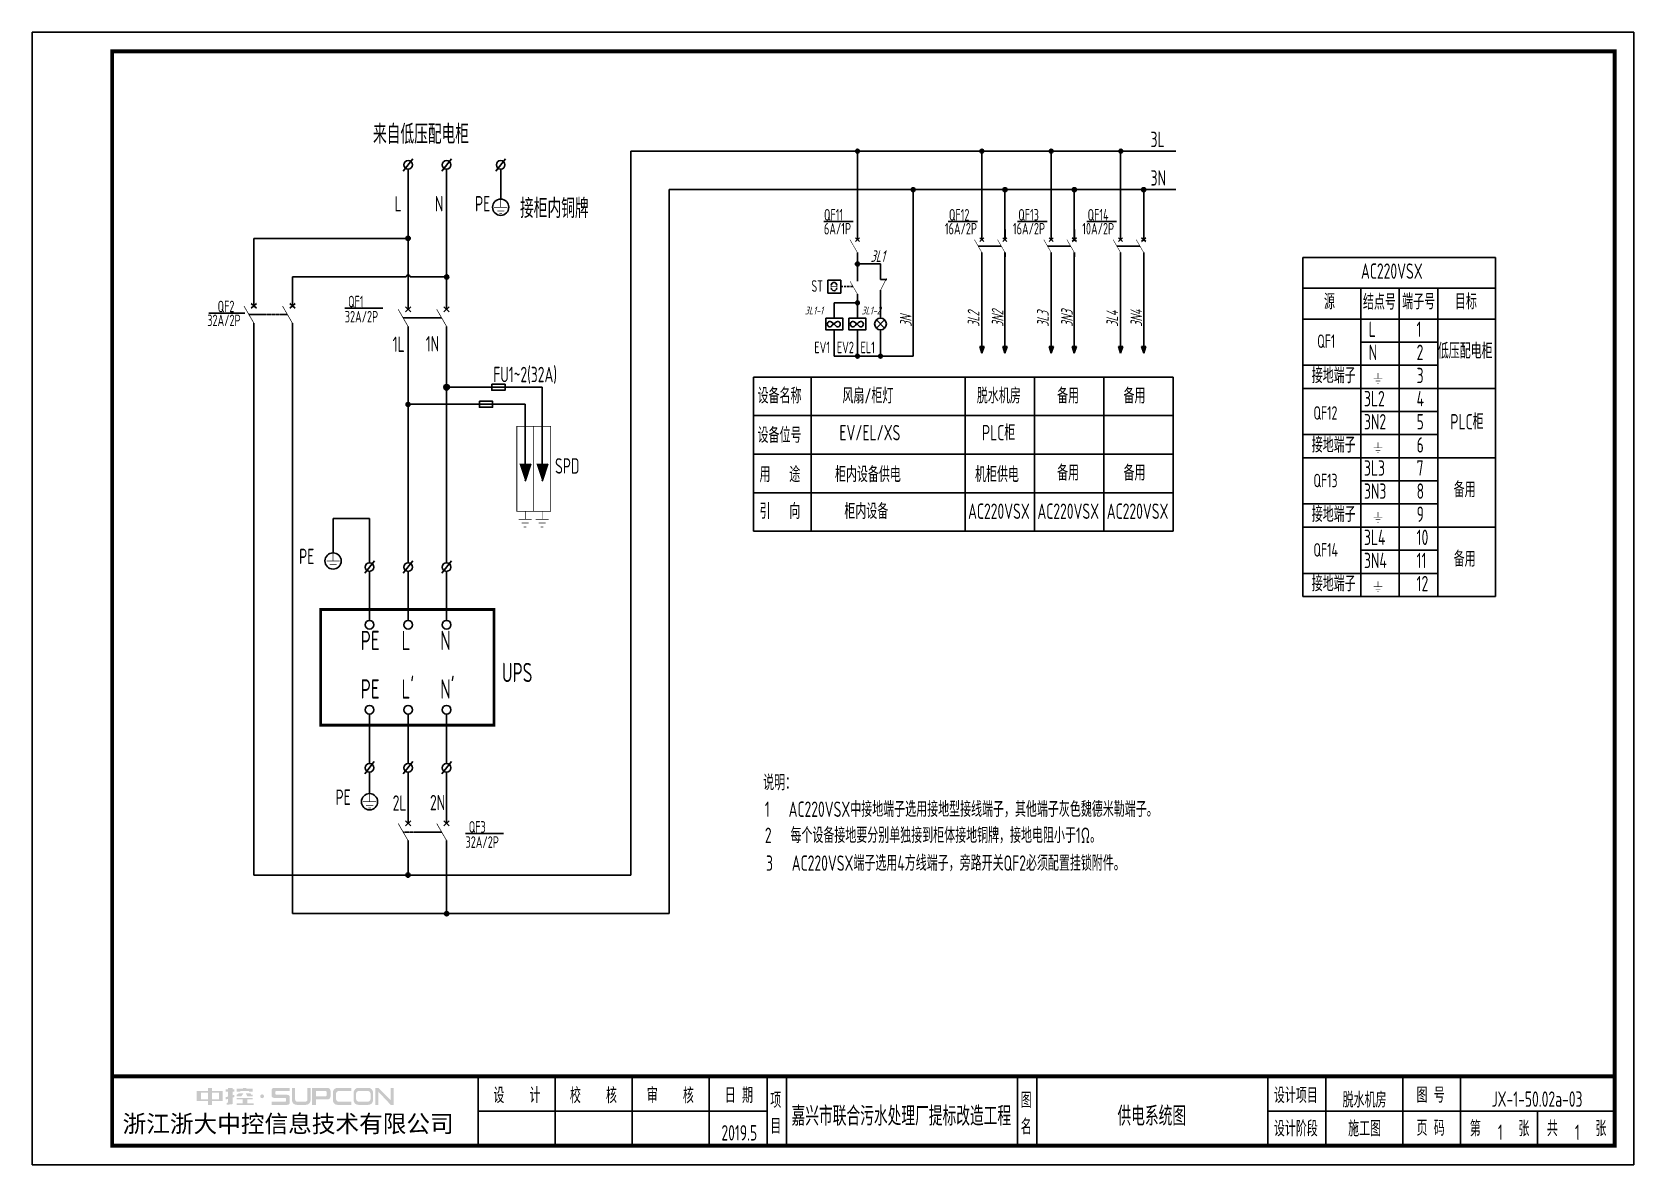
# Model space of a CAD drawing. Header units: millimetres. Extents: x 30557 to 235556, y -116603 to -73383.
# Drawn here: x 90136 to 94294, y -93635 to -90695 of the extents above; entities that cross this region are included whole.
import ezdxf
from ezdxf.enums import TextEntityAlignment as Align

# ---------------------------------------------------------------- set-up
doc = ezdxf.new("R2010")
doc.units = ezdxf.units.MM
doc.linetypes.add('DASHED2', pattern=[0.375, 0.25, -0.125])
doc.linetypes.add('ZWCAD_ISO02W100', pattern=[15, 12, -3])
for name, color, linetype in [('1', 3, 'Continuous'), ('ABDE_DENG', 4, 'Continuous'), ('AXIS', 4, 'Continuous'), ('HZ', 7, 'Continuous'), ('文本层', 2, 'Continuous')]:
    doc.layers.add(name, color=color, linetype=linetype)
doc.layers.add('_Drawing', color=7, linetype='Continuous', lineweight=25)
doc.styles.add('supcon', font='sceie.shx', dxfattribs={"width": 0.75, "height": 40, "bigfont": 'sceic.shx'})
doc.styles.add('SYS', font='romans.shx', dxfattribs={"width": 0.7})
doc.styles.add('Title', font='', dxfattribs={"height": 45})
doc.styles.add('宋体', font='')
doc.styles.get('Title').set_extended_font_data('SimHei')
doc.styles.get('宋体').set_extended_font_data('SimSun')

msp = doc.modelspace()

# ---------------------------------------------------------------- texts
at = {"style": 'supcon', "width": 0.75}
for s, p in [('L', (93605.1, -91486.7)), ('N', (93605.1, -91546.7)), ('3L2', (93592.8, -91666.7)), ('3N2', (93592.8, -91726.7)), ('3L3', (93592.8, -91846.7)), ('3N3', (93592.8, -91906.7)), ('3L4', (93592.8, -92026.7)), ('3N4', (93592.8, -92086.7))]:
    msp.add_text(s, height=40, dxfattribs=at).set_placement(p)
at = {"color": 3, "style": 'supcon', "width": 0.75}
for s, p in [('脱水机房', (93594.2, -93464.4)), ('2019.5', (91971.3, -93552))]:
    msp.add_text(s, height=40, dxfattribs=at).set_placement(p, align=Align.MIDDLE)
at = {"layer": '1', "color": 0, "style": 'supcon', "width": 0.75}
for s, height, p in [('来自低压配电柜', 50, (91020.5, -90985.5)), ('3L', 40, (93038.8, -90994)), ('3N', 40, (93038.8, -91094)), ('L', 40, (91076.3, -91161)), ('N', 40, (91181.1, -91161)), ('接柜内铜牌', 50, (91402.1, -91177.9)), ('QF11', 30, (92191.1, -91184.7)), ('QF12', 30, (92515.4, -91184.7)), ('QF13', 30, (92695.4, -91184.7)), ('QF14', 30, (92875.4, -91184.7)), ('6A/1P', 30, (92191.1, -91220.7)), ('16A/2P', 30, (92504.9, -91220.7)), ('16A/2P', 30, (92681.5, -91220.7)), ('10A/2P', 30, (92861.5, -91220.7)), ('ST', 30, (92158.4, -91369.5)), ('QF2', 30, (90617.2, -91422.5)), ('QF1', 30, (90955.9, -91409.8)), ('32A/2P', 30, (90590.4, -91458.5)), ('32A/2P', 30, (90947.4, -91449.1)), ('1L', 40, (91071.6, -91525.6)), ('1N', 40, (91157.5, -91524.4)), ('EV1', 30, (92166.1, -91528.9)), ('EV2', 30, (92224.6, -91528.9)), ('EL1', 30, (92286.1, -91528.9)), ('FU1~2(32A)', 40, (91332.6, -91604.1)), ('设备名称', 40, (92018.8, -91659.3)), ('设备位号', 40, (92018.8, -91761.5)), ('SPD', 40, (91493, -91841.4)), ('用   途', 40, (92023.7, -91863.5)), ('引   向', 40, (92023.7, -91958.9)), ('PE', 40, (90828.7, -92076.3)), ('UPS', 50, (91355.2, -92382.4)), ('PE', 40, (90923.3, -92701.1)), ('2L', 40, (91071.6, -92716.1)), ('2N', 40, (91168.5, -92714.9)), ('QF3', 30, (91269.1, -92773.1)), ('32A/2P', 30, (91260.7, -92812.5))]:
    msp.add_text(s, height=height, dxfattribs=at).set_placement(p)
msp.add_text('PE', height=40, rotation=0.2156, dxfattribs=at).set_placement((91285.5, -91161))
at = {"layer": '1', "color": 0, "style": 'supcon', "oblique": 15, "width": 0.75}
for s, height, rotation, p in [('3L1', 30, 0.2156, (92312, -91292)), ('3L1-1', 20, 0.2156, (92141.4, -91428)), ('3L1-2', 20, 0.2156, (92288.4, -91428)), ('3N', 30, 90.2156, (92418.6, -91460.3)), ('3L2', 30, 90.2156, (92594.3, -91460.4)), ('3N2', 30, 90.2156, (92656.8, -91460.3)), ('3L3', 30, 90.2156, (92774.3, -91460.4)), ('3N3', 30, 90.2156, (92836.8, -91460.3)), ('3L4', 30, 90.2156, (92954.3, -91460.4)), ('3N4', 30, 90.2156, (93016.8, -91460.3))]:
    msp.add_text(s, height=height, rotation=rotation, dxfattribs=at).set_placement(p)
at = {"layer": '1', "color": 7, "style": 'supcon', "width": 0.75}
for s, height, p in [('风扇/柜灯', 40, (92238.9, -91659.3)), ('脱水机房', 40, (92587.9, -91659.3)), ('备用', 40, (92796.2, -91659.3)), ('备用', 40, (92968.5, -91659.3)), ('EV/EL/XS', 40, (92231.2, -91755)), ('PLC柜', 40, (92601.3, -91755)), ('柜内设备供电', 40, (92219.7, -91863.5)), ('机柜供电', 40, (92583.1, -91863.5)), ('备用', 40, (92796.2, -91859.3)), ('备用', 40, (92968.5, -91859.3)), ('柜内设备', 40, (92244, -91958.9)), ('AC220VSX', 40, (92565.1, -91958.9)), ('AC220VSX', 40, (92745.1, -91958.9)), ('AC220VSX', 40, (92925.1, -91958.9)), ('PE', 50, (90988.5, -92299.3)), ('L', 50, (91094.6, -92299.3)), ('N', 50, (91195, -92299.3)), ('PE', 50, (90988.5, -92425.3)), ("L'", 50, (91094.6, -92425.3)), ("N'", 50, (91195, -92425.3)), ('说明：', 40, (92033.2, -92663.1)), ('1   AC220VSX中接地端子选用接地型接线端子，其他端子灰色魏德米勒端子。', 40, (92037.7, -92732.2)), ('2   每个设备接地要分别单独接到柜体接地铜牌，接地电阻小于1Ω。', 40, (92037.7, -92799.9)), ('3   AC220VSX端子选用4方线端子，旁路开关QF2必须配置挂锁附件。', 40, (92040.7, -92872.1))]:
    msp.add_text(s, height=height, dxfattribs=at).set_placement(p)
at = {"layer": '_Drawing', "color": 3, "style": 'supcon', "width": 0.75}
for s, height, p in [('JX-1-50.02a-03', 40, (94042, -93464.4)), ('嘉兴市联合污水处理厂提标改造工程', 50, (92391.9, -93505.9)), ('供电系统图', 50, (93041.9, -93505.9)), ('1', 40, (93946.8, -93550.6)), ('1', 40, (94146.8, -93550.6))]:
    msp.add_text(s, height=height, dxfattribs=at).set_placement(p, align=Align.MIDDLE)
at = {"layer": '文本层', "color": 0, "style": 'supcon', "width": 0.75}
for s, p in [('AC220VSX', (93585, -91335.8)), ('源', (93488.9, -91414.9)), ('结点号', (93590, -91415.8)), ('端子号 ', (93692, -91414.9)), ('目标', (93828.9, -91414.9)), ('1', (93729.4, -91486.7)), ('2', (93729.4, -91546.7)), ('3', (93729.4, -91606.7)), ('4', (93729.4, -91666.7)), ('5', (93729.4, -91726.7)), ('6', (93729.4, -91786.7)), ('7', (93729.4, -91846.7)), ('8', (93729.4, -91906.7)), ('9', (93729.4, -91966.7)), ('10', (93729.4, -92026.7)), ('11', (93729.4, -92086.7)), ('12', (93729.4, -92146.7))]:
    msp.add_text(s, height=40, dxfattribs=at).set_placement(p)
at = {"layer": '文本层', "color": 7, "style": 'supcon', "width": 0.75}
for s, height, p in [('QF1', 35, (93471.4, -91515.2)), ('低压配电柜', 40, (93784.2, -91542.9)), ('接地端子', 40, (93457.1, -91606.7)), ('QF12', 35, (93461.6, -91701.4)), ('PLC柜', 40, (93817, -91726.7)), ('接地端子', 40, (93457.1, -91786.7)), ('QF13', 35, (93461.6, -91876.7)), ('备用', 40, (93825.5, -91902.7)), ('接地端子', 40, (93457.1, -91966.7)), ('QF14', 35, (93461.6, -92056.7)), ('备用', 40, (93825.5, -92082.7)), ('接地端子', 40, (93457.1, -92146.7))]:
    msp.add_text(s, height=height, dxfattribs=at).set_placement(p)

# ---------------------------------------------------------------- blocks, each defined once
blk = doc.blocks.new('S_301')
at = {"color": 0, "const_width": 0.3}
blk.add_lwpolyline([(0, -7.5), (-4.3, -0.06)], dxfattribs=at)
at = {"color": 0}
for points in [[(0, 0), (0, 5.72)], [(0, -7.5), (0, -10)]]:
    blk.add_lwpolyline(points, dxfattribs=at)
at = {"layer": 'HZ', "color": 7, "linetype": 'Continuous', "style": 'SYS', "width": 0.7, "flags": 1}
for tag in ['XYVALUE', 'VALUE']:
    blk.add_attdef(tag, text='', height=0.02, dxfattribs=at).set_placement((-0.55, 8.72), align=Align.MIDDLE)
blk = doc.blocks.new('1P断路器')
at = {"layer": '1', "color": 4}
for p, q in [((10913.1, 36538.9), (10903.8, 36530.3)), ((10913.1, 36530.3), (10903.8, 36538.9))]:
    blk.add_line(p, q, dxfattribs=at)
at = {"layer": 'ABDE_DENG', "linetype": 'Continuous', "xscale": 4, "yscale": 4, "zscale": 4}
blk.add_blockref('S_301', (10908.5, 36534.6), dxfattribs=at)
blk = doc.blocks.new('中控·SUPCON')
at = {"linetype": 'Continuous'}
h = blk.add_hatch(color=2, dxfattribs=at)
h.dxf.hatch_style = 1
h.paths.add_polyline_path([(34, 33), (20, 33), (20, 37), (15, 37), (15, 36), (15, 33), (0, 33), (0, 20), (13, 20), (15, 20), (15, 15), (20, 15), (20, 20), (22, 20), (34, 20)])
h.paths.add_polyline_path([(20, 30), (20, 31), (29, 31), (29, 22), (20, 22)], flags=16)
h.paths.add_polyline_path([(15, 30), (15, 22), (6, 22), (6, 31), (15, 31)], flags=16)
h.paths.add_polyline_path([(47, 32), (49, 32), (49, 35), (47, 35), (47, 37), (41, 37), (41, 35), (38, 35), (38, 32), (41, 32), (41, 25.8), (38, 25), (38, 22), (41, 22.8), (41, 18.3), (39, 17), (39, 15), (47, 16), (47, 24.5), (49, 25), (49, 28), (47, 27.5)])
h.paths.add_polyline_path([(61, 30), (55, 30), (52, 28), (52, 26), (58, 26)])
h.paths.add_polyline_path([(73, 28), (71, 28), (70, 30), (64, 30), (66, 26), (73, 26)])
h.paths.add_polyline_path([(73, 36), (64.6, 36), (64.6, 37), (60.4, 37), (60.4, 36), (52, 36), (52, 32), (56.8, 32), (56.8, 33.1), (68.2, 33.1), (68.2, 32), (73, 32)])
h.paths.add_polyline_path([(66, 22), (73, 22), (73, 24), (52, 24), (52, 22), (60, 22), (60, 17), (52, 17), (52, 15), (74, 15), (74, 17), (66, 17)])
h.paths.add_polyline_path([(82.7, 26.1, 1), (87.6, 26.1, 1)])
h.paths.add_polyline_path([(118, 28), (103.5, 28, -0.414214), (102.5, 29), (102.5, 32, -0.414214), (103.5, 33), (121, 33), (121, 37), (100.5, 37, 0.414214), (97.5, 34), (97.5, 27, 0.414214), (100.5, 24), (115, 24, -0.414214), (116, 23), (116, 20, -0.414214), (115, 19), (97.5, 19), (97.5, 15), (118, 15, 0.414214), (121, 18), (121, 25, 0.414214)])
h.paths.add_polyline_path([(128, 37), (124, 37), (124, 36), (124, 21, 0.414214), (130, 15), (142, 15, 0.414214), (148, 21), (148, 37), (144, 37), (144, 22, -0.414214), (141, 19), (131, 19, -0.414214), (128, 22)])
h.paths.add_polyline_path([(174, 26), (174, 33, 0.414214), (170, 37), (150, 37), (150, 36), (150, 15), (155, 15), (155, 22), (170, 22, 0.414214)])
h.paths.add_polyline_path([(167, 26), (155, 26), (155, 33), (167, 33, -0.414214), (169, 31), (169, 28, -0.414214)], flags=16)
h.paths.add_polyline_path([(201, 19), (185, 19, -0.414214), (181, 23), (181, 29, -0.414214), (185, 33), (201, 33), (201, 37), (183, 37, 0.414214), (177, 31), (177, 21, 0.414214), (183, 15), (201, 15)])
h.paths.add_polyline_path([(229, 21), (229, 31, 0.414214), (223, 37), (210, 37, 0.414214), (204, 31), (204, 21, 0.414214), (210, 15), (223, 15, 0.414214)])
h.paths.add_polyline_path([(207, 23), (207, 29, -0.414214), (211, 33), (222, 33, -0.414214), (226, 29), (226, 23, -0.414214), (222, 19), (211, 19, -0.414214)], flags=16)
h.paths.add_polyline_path([(236, 32.1), (252, 15), (256, 15), (256, 37), (252, 37), (252, 21), (236, 37), (232, 37), (232, 36), (232, 15), (236, 15)])
h = blk.add_hatch(color=2, dxfattribs=at)
h.dxf.hatch_style = 1
h.paths.add_polyline_path([(34, 33), (20, 33), (20, 37), (15, 37), (15, 36), (15, 33), (0, 33), (0, 20), (13, 20), (15, 20), (15, 15), (20, 15), (20, 20), (22, 20), (34, 20)])
h.paths.add_polyline_path([(20, 30), (20, 31), (29, 31), (29, 22), (20, 22)], flags=16)
h.paths.add_polyline_path([(15, 30), (15, 22), (6, 22), (6, 31), (15, 31)], flags=16)
h.paths.add_polyline_path([(47, 32), (49, 32), (49, 35), (47, 35), (47, 37), (41, 37), (41, 35), (38, 35), (38, 32), (41, 32), (41, 25.8), (38, 25), (38, 22), (41, 22.8), (41, 18.3), (39, 17), (39, 15), (47, 16), (47, 24.5), (49, 25), (49, 28), (47, 27.5)])
h.paths.add_polyline_path([(61, 30), (55, 30), (52, 28), (52, 26), (58, 26)])
h.paths.add_polyline_path([(73, 28), (71, 28), (70, 30), (64, 30), (66, 26), (73, 26)])
h.paths.add_polyline_path([(73, 36), (64.6, 36), (64.6, 37), (60.4, 37), (60.4, 36), (52, 36), (52, 32), (56.8, 32), (56.8, 33.1), (68.2, 33.1), (68.2, 32), (73, 32)])
h.paths.add_polyline_path([(66, 22), (73, 22), (73, 24), (52, 24), (52, 22), (60, 22), (60, 17), (52, 17), (52, 15), (74, 15), (74, 17), (66, 17)])
h.paths.add_polyline_path([(82.7, 26.1, 1), (87.6, 26.1, 1)])
h.paths.add_polyline_path([(118, 28), (103.5, 28, -0.414214), (102.5, 29), (102.5, 32, -0.414214), (103.5, 33), (121, 33), (121, 37), (100.5, 37, 0.414214), (97.5, 34), (97.5, 27, 0.414214), (100.5, 24), (115, 24, -0.414214), (116, 23), (116, 20, -0.414214), (115, 19), (97.5, 19), (97.5, 15), (118, 15, 0.414214), (121, 18), (121, 25, 0.414214)])
h.paths.add_polyline_path([(128, 37), (124, 37), (124, 36), (124, 21, 0.414214), (130, 15), (142, 15, 0.414214), (148, 21), (148, 37), (144, 37), (144, 22, -0.414214), (141, 19), (131, 19, -0.414214), (128, 22)])
h.paths.add_polyline_path([(174, 26), (174, 33, 0.414214), (170, 37), (150, 37), (150, 36), (150, 15), (155, 15), (155, 22), (170, 22, 0.414214)])
h.paths.add_polyline_path([(167, 26), (155, 26), (155, 33), (167, 33, -0.414214), (169, 31), (169, 28, -0.414214)], flags=16)
h.paths.add_polyline_path([(201, 19), (185, 19, -0.414214), (181, 23), (181, 29, -0.414214), (185, 33), (201, 33), (201, 37), (183, 37, 0.414214), (177, 31), (177, 21, 0.414214), (183, 15), (201, 15)])
h.paths.add_polyline_path([(229, 21), (229, 31, 0.414214), (223, 37), (210, 37, 0.414214), (204, 31), (204, 21, 0.414214), (210, 15), (223, 15, 0.414214)])
h.paths.add_polyline_path([(207, 23), (207, 29, -0.414214), (211, 33), (222, 33, -0.414214), (226, 29), (226, 23, -0.414214), (222, 19), (211, 19, -0.414214)], flags=16)
h.paths.add_polyline_path([(236, 32.1), (252, 15), (256, 15), (256, 37), (252, 37), (252, 21), (236, 37), (232, 37), (232, 36), (232, 15), (236, 15)])
h = blk.add_hatch(color=2, dxfattribs=at)
h.dxf.hatch_style = 1
h.paths.add_polyline_path([(34, 33), (20, 33), (20, 37), (15, 37), (15, 36), (15, 33), (0, 33), (0, 20), (13, 20), (15, 20), (15, 15), (20, 15), (20, 20), (22, 20), (34, 20)])
h.paths.add_polyline_path([(20, 30), (20, 31), (29, 31), (29, 22), (20, 22)], flags=16)
h.paths.add_polyline_path([(15, 30), (15, 22), (6, 22), (6, 31), (15, 31)], flags=16)
h.paths.add_polyline_path([(47, 32), (49, 32), (49, 35), (47, 35), (47, 37), (41, 37), (41, 35), (38, 35), (38, 32), (41, 32), (41, 25.8), (38, 25), (38, 22), (41, 22.8), (41, 18.3), (39, 17), (39, 15), (47, 16), (47, 24.5), (49, 25), (49, 28), (47, 27.5)])
h.paths.add_polyline_path([(61, 30), (55, 30), (52, 28), (52, 26), (58, 26)])
h.paths.add_polyline_path([(73, 28), (71, 28), (70, 30), (64, 30), (66, 26), (73, 26)])
h.paths.add_polyline_path([(73, 36), (64.6, 36), (64.6, 37), (60.4, 37), (60.4, 36), (52, 36), (52, 32), (56.8, 32), (56.8, 33.1), (68.2, 33.1), (68.2, 32), (73, 32)])
h.paths.add_polyline_path([(66, 22), (73, 22), (73, 24), (52, 24), (52, 22), (60, 22), (60, 17), (52, 17), (52, 15), (74, 15), (74, 17), (66, 17)])
h.paths.add_polyline_path([(82.7, 26.1, 1), (87.6, 26.1, 1)])
h.paths.add_polyline_path([(118, 28), (103.5, 28, -0.414214), (102.5, 29), (102.5, 32, -0.414214), (103.5, 33), (121, 33), (121, 37), (100.5, 37, 0.414214), (97.5, 34), (97.5, 27, 0.414214), (100.5, 24), (115, 24, -0.414214), (116, 23), (116, 20, -0.414214), (115, 19), (97.5, 19), (97.5, 15), (118, 15, 0.414214), (121, 18), (121, 25, 0.414214)])
h.paths.add_polyline_path([(128, 37), (124, 37), (124, 36), (124, 21, 0.414214), (130, 15), (142, 15, 0.414214), (148, 21), (148, 37), (144, 37), (144, 22, -0.414214), (141, 19), (131, 19, -0.414214), (128, 22)])
h.paths.add_polyline_path([(174, 26), (174, 33, 0.414214), (170, 37), (150, 37), (150, 36), (150, 15), (155, 15), (155, 22), (170, 22, 0.414214)])
h.paths.add_polyline_path([(167, 26), (155, 26), (155, 33), (167, 33, -0.414214), (169, 31), (169, 28, -0.414214)], flags=16)
h.paths.add_polyline_path([(201, 19), (185, 19, -0.414214), (181, 23), (181, 29, -0.414214), (185, 33), (201, 33), (201, 37), (183, 37, 0.414214), (177, 31), (177, 21, 0.414214), (183, 15), (201, 15)])
h.paths.add_polyline_path([(229, 21), (229, 31, 0.414214), (223, 37), (210, 37, 0.414214), (204, 31), (204, 21, 0.414214), (210, 15), (223, 15, 0.414214)])
h.paths.add_polyline_path([(207, 23), (207, 29, -0.414214), (211, 33), (222, 33, -0.414214), (226, 29), (226, 23, -0.414214), (222, 19), (211, 19, -0.414214)], flags=16)
h.paths.add_polyline_path([(236, 32.1), (252, 15), (256, 15), (256, 37), (252, 37), (252, 21), (236, 37), (232, 37), (232, 36), (232, 15), (236, 15)])
h = blk.add_hatch(color=2, dxfattribs=at)
h.dxf.hatch_style = 1
h.paths.add_polyline_path([(34, 33), (20, 33), (20, 37), (15, 37), (15, 36), (15, 33), (0, 33), (0, 20), (13, 20), (15, 20), (15, 15), (20, 15), (20, 20), (22, 20), (34, 20)])
h.paths.add_polyline_path([(20, 30), (20, 31), (29, 31), (29, 22), (20, 22)], flags=16)
h.paths.add_polyline_path([(15, 30), (15, 22), (6, 22), (6, 31), (15, 31)], flags=16)
h.paths.add_polyline_path([(47, 32), (49, 32), (49, 35), (47, 35), (47, 37), (41, 37), (41, 35), (38, 35), (38, 32), (41, 32), (41, 25.8), (38, 25), (38, 22), (41, 22.8), (41, 18.3), (39, 17), (39, 15), (47, 16), (47, 24.5), (49, 25), (49, 28), (47, 27.5)])
h.paths.add_polyline_path([(61, 30), (55, 30), (52, 28), (52, 26), (58, 26)])
h.paths.add_polyline_path([(73, 28), (71, 28), (70, 30), (64, 30), (66, 26), (73, 26)])
h.paths.add_polyline_path([(73, 36), (64.6, 36), (64.6, 37), (60.4, 37), (60.4, 36), (52, 36), (52, 32), (56.8, 32), (56.8, 33.1), (68.2, 33.1), (68.2, 32), (73, 32)])
h.paths.add_polyline_path([(66, 22), (73, 22), (73, 24), (52, 24), (52, 22), (60, 22), (60, 17), (52, 17), (52, 15), (74, 15), (74, 17), (66, 17)])
h.paths.add_polyline_path([(82.7, 26.1, 1), (87.6, 26.1, 1)])
h.paths.add_polyline_path([(118, 28), (103.5, 28, -0.414214), (102.5, 29), (102.5, 32, -0.414214), (103.5, 33), (121, 33), (121, 37), (100.5, 37, 0.414214), (97.5, 34), (97.5, 27, 0.414214), (100.5, 24), (115, 24, -0.414214), (116, 23), (116, 20, -0.414214), (115, 19), (97.5, 19), (97.5, 15), (118, 15, 0.414214), (121, 18), (121, 25, 0.414214)])
h.paths.add_polyline_path([(128, 37), (124, 37), (124, 36), (124, 21, 0.414214), (130, 15), (142, 15, 0.414214), (148, 21), (148, 37), (144, 37), (144, 22, -0.414214), (141, 19), (131, 19, -0.414214), (128, 22)])
h.paths.add_polyline_path([(174, 26), (174, 33, 0.414214), (170, 37), (150, 37), (150, 36), (150, 15), (155, 15), (155, 22), (170, 22, 0.414214)])
h.paths.add_polyline_path([(167, 26), (155, 26), (155, 33), (167, 33, -0.414214), (169, 31), (169, 28, -0.414214)], flags=16)
h.paths.add_polyline_path([(201, 19), (185, 19, -0.414214), (181, 23), (181, 29, -0.414214), (185, 33), (201, 33), (201, 37), (183, 37, 0.414214), (177, 31), (177, 21, 0.414214), (183, 15), (201, 15)])
h.paths.add_polyline_path([(229, 21), (229, 31, 0.414214), (223, 37), (210, 37, 0.414214), (204, 31), (204, 21, 0.414214), (210, 15), (223, 15, 0.414214)])
h.paths.add_polyline_path([(207, 23), (207, 29, -0.414214), (211, 33), (222, 33, -0.414214), (226, 29), (226, 23, -0.414214), (222, 19), (211, 19, -0.414214)], flags=16)
h.paths.add_polyline_path([(236, 32.1), (252, 15), (256, 15), (256, 37), (252, 37), (252, 21), (236, 37), (232, 37), (232, 36), (232, 15), (236, 15)])
h = blk.add_hatch(color=2, dxfattribs=at)
h.dxf.hatch_style = 1
h.paths.add_polyline_path([(34, 33), (20, 33), (20, 37), (15, 37), (15, 36), (15, 33), (0, 33), (0, 20), (13, 20), (15, 20), (15, 15), (20, 15), (20, 20), (22, 20), (34, 20)])
h.paths.add_polyline_path([(20, 30), (20, 31), (29, 31), (29, 22), (20, 22)], flags=16)
h.paths.add_polyline_path([(15, 30), (15, 22), (6, 22), (6, 31), (15, 31)], flags=16)
h.paths.add_polyline_path([(47, 32), (49, 32), (49, 35), (47, 35), (47, 37), (41, 37), (41, 35), (38, 35), (38, 32), (41, 32), (41, 25.8), (38, 25), (38, 22), (41, 22.8), (41, 18.3), (39, 17), (39, 15), (47, 16), (47, 24.5), (49, 25), (49, 28), (47, 27.5)])
h.paths.add_polyline_path([(61, 30), (55, 30), (52, 28), (52, 26), (58, 26)])
h.paths.add_polyline_path([(73, 28), (71, 28), (70, 30), (64, 30), (66, 26), (73, 26)])
h.paths.add_polyline_path([(73, 36), (64.6, 36), (64.6, 37), (60.4, 37), (60.4, 36), (52, 36), (52, 32), (56.8, 32), (56.8, 33.1), (68.2, 33.1), (68.2, 32), (73, 32)])
h.paths.add_polyline_path([(66, 22), (73, 22), (73, 24), (52, 24), (52, 22), (60, 22), (60, 17), (52, 17), (52, 15), (74, 15), (74, 17), (66, 17)])
h.paths.add_polyline_path([(82.7, 26.1, 1), (87.6, 26.1, 1)])
h.paths.add_polyline_path([(118, 28), (103.5, 28, -0.414214), (102.5, 29), (102.5, 32, -0.414214), (103.5, 33), (121, 33), (121, 37), (100.5, 37, 0.414214), (97.5, 34), (97.5, 27, 0.414214), (100.5, 24), (115, 24, -0.414214), (116, 23), (116, 20, -0.414214), (115, 19), (97.5, 19), (97.5, 15), (118, 15, 0.414214), (121, 18), (121, 25, 0.414214)])
h.paths.add_polyline_path([(128, 37), (124, 37), (124, 36), (124, 21, 0.414214), (130, 15), (142, 15, 0.414214), (148, 21), (148, 37), (144, 37), (144, 22, -0.414214), (141, 19), (131, 19, -0.414214), (128, 22)])
h.paths.add_polyline_path([(174, 26), (174, 33, 0.414214), (170, 37), (150, 37), (150, 36), (150, 15), (155, 15), (155, 22), (170, 22, 0.414214)])
h.paths.add_polyline_path([(167, 26), (155, 26), (155, 33), (167, 33, -0.414214), (169, 31), (169, 28, -0.414214)], flags=16)
h.paths.add_polyline_path([(201, 19), (185, 19, -0.414214), (181, 23), (181, 29, -0.414214), (185, 33), (201, 33), (201, 37), (183, 37, 0.414214), (177, 31), (177, 21, 0.414214), (183, 15), (201, 15)])
h.paths.add_polyline_path([(229, 21), (229, 31, 0.414214), (223, 37), (210, 37, 0.414214), (204, 31), (204, 21, 0.414214), (210, 15), (223, 15, 0.414214)])
h.paths.add_polyline_path([(207, 23), (207, 29, -0.414214), (211, 33), (222, 33, -0.414214), (226, 29), (226, 23, -0.414214), (222, 19), (211, 19, -0.414214)], flags=16)
h.paths.add_polyline_path([(236, 32.1), (252, 15), (256, 15), (256, 37), (252, 37), (252, 21), (236, 37), (232, 37), (232, 36), (232, 15), (236, 15)])
h = blk.add_hatch(color=2, dxfattribs=at)
h.dxf.hatch_style = 1
h.paths.add_polyline_path([(34, 33), (20, 33), (20, 37), (15, 37), (15, 36), (15, 33), (0, 33), (0, 20), (13, 20), (15, 20), (15, 15), (20, 15), (20, 20), (22, 20), (34, 20)])
h.paths.add_polyline_path([(20, 30), (20, 31), (29, 31), (29, 22), (20, 22)], flags=16)
h.paths.add_polyline_path([(15, 30), (15, 22), (6, 22), (6, 31), (15, 31)], flags=16)
h.paths.add_polyline_path([(47, 32), (49, 32), (49, 35), (47, 35), (47, 37), (41, 37), (41, 35), (38, 35), (38, 32), (41, 32), (41, 25.8), (38, 25), (38, 22), (41, 22.8), (41, 18.3), (39, 17), (39, 15), (47, 16), (47, 24.5), (49, 25), (49, 28), (47, 27.5)])
h.paths.add_polyline_path([(61, 30), (55, 30), (52, 28), (52, 26), (58, 26)])
h.paths.add_polyline_path([(73, 28), (71, 28), (70, 30), (64, 30), (66, 26), (73, 26)])
h.paths.add_polyline_path([(73, 36), (64.6, 36), (64.6, 37), (60.4, 37), (60.4, 36), (52, 36), (52, 32), (56.8, 32), (56.8, 33.1), (68.2, 33.1), (68.2, 32), (73, 32)])
h.paths.add_polyline_path([(66, 22), (73, 22), (73, 24), (52, 24), (52, 22), (60, 22), (60, 17), (52, 17), (52, 15), (74, 15), (74, 17), (66, 17)])
h.paths.add_polyline_path([(82.7, 26.1, 1), (87.6, 26.1, 1)])
h.paths.add_polyline_path([(118, 28), (103.5, 28, -0.414214), (102.5, 29), (102.5, 32, -0.414214), (103.5, 33), (121, 33), (121, 37), (100.5, 37, 0.414214), (97.5, 34), (97.5, 27, 0.414214), (100.5, 24), (115, 24, -0.414214), (116, 23), (116, 20, -0.414214), (115, 19), (97.5, 19), (97.5, 15), (118, 15, 0.414214), (121, 18), (121, 25, 0.414214)])
h.paths.add_polyline_path([(128, 37), (124, 37), (124, 36), (124, 21, 0.414214), (130, 15), (142, 15, 0.414214), (148, 21), (148, 37), (144, 37), (144, 22, -0.414214), (141, 19), (131, 19, -0.414214), (128, 22)])
h.paths.add_polyline_path([(174, 26), (174, 33, 0.414214), (170, 37), (150, 37), (150, 36), (150, 15), (155, 15), (155, 22), (170, 22, 0.414214)])
h.paths.add_polyline_path([(167, 26), (155, 26), (155, 33), (167, 33, -0.414214), (169, 31), (169, 28, -0.414214)], flags=16)
h.paths.add_polyline_path([(201, 19), (185, 19, -0.414214), (181, 23), (181, 29, -0.414214), (185, 33), (201, 33), (201, 37), (183, 37, 0.414214), (177, 31), (177, 21, 0.414214), (183, 15), (201, 15)])
h.paths.add_polyline_path([(229, 21), (229, 31, 0.414214), (223, 37), (210, 37, 0.414214), (204, 31), (204, 21, 0.414214), (210, 15), (223, 15, 0.414214)])
h.paths.add_polyline_path([(207, 23), (207, 29, -0.414214), (211, 33), (222, 33, -0.414214), (226, 29), (226, 23, -0.414214), (222, 19), (211, 19, -0.414214)], flags=16)
h.paths.add_polyline_path([(236, 32.1), (252, 15), (256, 15), (256, 37), (252, 37), (252, 21), (236, 37), (232, 37), (232, 36), (232, 15), (236, 15)])
blk = doc.blocks.new('supcon图框')
at = {"linetype": 'Continuous'}
for p, q in [((6145.7, 4361.7), (1987.7, 4361.7)), ((1987.7, 4361.7), (1987.7, 1421.7)), ((6145.7, 1421.7), (6145.7, 4361.7)), ((1987.7, 1421.7), (6145.7, 1421.7))]:
    blk.add_line(p, q, dxfattribs=at)
for p, q in [((3145.7, 1651.7), (3145.7, 1471.7)), ((3345.7, 1651.7), (3345.7, 1471.7)), ((3545.7, 1651.7), (3545.7, 1471.7)), ((3745.7, 1651.7), (3745.7, 1471.7)), ((3895.7, 1651.7), (3895.7, 1471.7)), ((3945.7, 1651.7), (3945.7, 1471.7)), ((4545.7, 1651.7), (4545.7, 1471.7)), ((4595.7, 1651.7), (4595.7, 1471.7)), ((5195.7, 1651.7), (5195.7, 1471.7)), ((5345.7, 1651.7), (5345.7, 1471.7)), ((5545.7, 1651.7), (5545.7, 1471.7)), ((5695.7, 1651.7), (5695.7, 1471.7)), ((3145.7, 1561.7), (3895.7, 1561.7)), ((5195.7, 1561.7), (6095.7, 1561.7)), ((5895.7, 1561.7), (5895.7, 1471.7))]:
    blk.add_line(p, q)
at = {"linetype": 'Continuous', "const_width": 10}
blk.add_lwpolyline([(2195.7, 4311.7), (6095.7, 4311.7), (6095.7, 1471.7), (2195.7, 1471.7)], close=True, dxfattribs=at)
blk.add_lwpolyline([(2195.7, 1651.7), (6095.7, 1651.7)], dxfattribs=at)
at = {"linetype": 'Continuous', "xscale": 2, "yscale": 2, "zscale": 2}
blk.add_blockref('中控·SUPCON', (2414.6, 1547.7), dxfattribs=at)
at = {"style": 'supcon', "width": 0.75}
for s, p in [('设    计', (3246.2, 1604.2)), ('校    核', (3444.8, 1604.2)), ('审    核', (3644.5, 1604.2)), ('日 期', (3822.5, 1604.2)), ('设计项目', (5268, 1604.2)), ('图 号', (5618, 1604.2)), ('项', (3918.2, 1590.7)), ('图', (4568.2, 1590.7)), ('目', (3918.2, 1522.9)), ('名', (4568.2, 1522.9)), ('设计阶段', (5268, 1518.1)), ('施工图', (5446.5, 1518.1)), ('页 码', (5618, 1518.1)), ('第      张', (5797, 1518.1)), ('共      张', (5997, 1518.1))]:
    blk.add_text(s, height=40, dxfattribs=at).set_placement(p, align=Align.MIDDLE)
at = {"style": 'Title'}
blk.add_text('浙江浙大中控信息技术有限公司', height=45, dxfattribs=at).set_placement((2222.8, 1506.2))
blk = doc.blocks.new('XX')
at = {"layer": 'ABDE_DENG', "linetype": 'Continuous'}
for p, q in [((-4.5, 0), (-5.5, 0)), ((-3, 0), (-4, 0)), ((-1.5, 0), (-2.5, 0)), ((0, 0), (-1, 0))]:
    blk.add_line(p, q, dxfattribs=at)
blk = doc.blocks.new('温控开关')
at = {"color": 4, "lineweight": -3}
for p, q in [((10981.5, 36493.3), (10981.5, 36523.3)), ((10981.5, 36523.3), (11011.5, 36523.3)), ((11011.5, 36523.3), (11011.5, 36508.3)), ((11011.5, 36493.3), (10981.5, 36493.3)), ((11011.5, 36508.3), (11011.5, 36493.3))]:
    blk.add_line(p, q, dxfattribs=at)
for centre, start, end in [((10995.9, 36511.4), 1.6021, 178.3979), ((10995.9, 36505.2), 181.6021, 358.3979)]:
    blk.add_arc(centre, 6.46, start, end, dxfattribs=at)
at = {"layer": 'ABDE_DENG', "linetype": 'Continuous'}
for name, p, xscale, yscale, zscale in [('S_301', (11049.8, 36521.1), 4, 4, 4), ('XX', (11039, 36508.3), 5, 5, 5)]:
    blk.add_blockref(name, p, dxfattribs=dict(at, xscale=xscale, yscale=yscale, zscale=zscale))
at = {"layer": '1', "color": 4, "style": '宋体', "width": 0.75}
blk.add_text('I', height=15, rotation=90.2156, dxfattribs=at).set_placement((11003.4, 36504.3))
blk = doc.blocks.new('风扇')
at = {"layer": 'AXIS', "color": 0, "linetype": 'ByBlock'}
blk.add_lwpolyline([(10385.5, 36501.6), (10434.1, 36501.6), (10434.1, 36467.7), (10385.5, 36467.7)], close=True, dxfattribs=at)
for centre, radius, start, end in [((10397.1, 36484.3), 7.7, 64.0101, 295.9899), ((10334.7, 36401.1), 111.5, 43.1584, 53.9119), ((10498.1, 36382.6), 136.1, 127.0612, 135.8685), ((10419.5, 36484.3), 7.7, 244.0101, 115.9899)]:
    blk.add_arc(centre, radius, start, end, dxfattribs=at)
blk = doc.blocks.new('S_302')
at = {"color": 0, "linetype": 'Continuous'}
for p, q in [((0, 3.75), (0, 0)), ((0, 0), (2.98, 0))]:
    blk.add_line(p, q, dxfattribs=at)
at = {"color": 0, "linetype": 'Continuous', "const_width": 0.3}
blk.add_lwpolyline([(0, -5), (2.78, 0.46)], dxfattribs=at)
at = {"color": 0, "linetype": 'Continuous'}
blk.add_lwpolyline([(0, -5), (0, -8.75)], dxfattribs=at)
at = {"color": 0, "linetype": 'Continuous', "style": 'SYS', "width": 0.7, "flags": 1}
for tag in ['XYVALUE', 'VALUE']:
    blk.add_attdef(tag, text='', height=0.02, dxfattribs=at).set_placement((2.5, 6.75), align=Align.MIDDLE)
blk = doc.blocks.new('常闭开关')
at = {"layer": 'ABDE_DENG', "linetype": 'Continuous', "xscale": 5, "yscale": 5, "zscale": 5}
blk.add_blockref('S_302', (10573.1, 36568.2), dxfattribs=at)

# ---------------------------------------------------------------- hatches: boundary and pattern name
h = msp.add_hatch(color=256)
h.dxf.hatch_style = 1
h.paths.add_polyline_path([(92282.8, -91004.4, 1), (92272.8, -91004.4, 1)])
h = msp.add_hatch(color=256)
h.dxf.hatch_style = 1
h.paths.add_polyline_path([(92605.9, -91004.4, 1), (92595.9, -91004.4, 1)])
h = msp.add_hatch(color=256)
h.dxf.hatch_style = 1
h.paths.add_polyline_path([(92785.9, -91004.4, 1), (92775.9, -91004.4, 1)])
h = msp.add_hatch(color=256)
h.dxf.hatch_style = 1
h.paths.add_polyline_path([(92966.3, -91004.4, 1), (92956.3, -91004.4, 1)])
h = msp.add_hatch(color=256)
h.dxf.hatch_style = 1
h.paths.add_polyline_path([(92427.7, -91104.4, 1), (92417.7, -91104.4, 1)])
h = msp.add_hatch(color=256)
h.dxf.hatch_style = 1
h.paths.add_polyline_path([(92665.9, -91104.4, 1), (92655.9, -91104.4, 1)])
h = msp.add_hatch(color=256)
h.dxf.hatch_style = 1
h.paths.add_polyline_path([(92845.9, -91104.4, 1), (92835.9, -91104.4, 1)])
h = msp.add_hatch(color=256)
h.dxf.hatch_style = 1
h.paths.add_polyline_path([(93025.9, -91104.4, 1), (93015.9, -91104.4, 1)])
h = msp.add_hatch(color=256)
h.dxf.hatch_style = 1
h.paths.add_polyline_path([(92282.8, -91297.3, 1), (92272.8, -91297.3, 1)])
h = msp.add_hatch(color=256)
h.dxf.hatch_style = 1
h.paths.add_polyline_path([(92282.8, -91398, 1), (92272.8, -91398, 1)])
h = msp.add_hatch(color=256)
h.dxf.hatch_style = 1
h.paths.add_polyline_path([(92282.8, -91536.3, 1), (92272.8, -91536.3, 1)])
h = msp.add_hatch(color=256)
h.dxf.hatch_style = 1
h.paths.add_polyline_path([(92342.8, -91536.3, 1), (92332.8, -91536.3, 1)])
at = {"layer": '1'}
h = msp.add_hatch(color=7, dxfattribs=at)
h.paths.add_polyline_path([(91111.6, -91225.4, 0.414214), (91106.2, -91230.8), (91111.6, -91230.8)])
h.paths.add_polyline_path([(91111.6, -91225.4), (91111.6, -91230.8), (91117, -91230.8, 0.414214)])
h.paths.add_polyline_path([(91117, -91230.8), (91106.2, -91230.8, 1)])
h = msp.add_hatch(color=7, dxfattribs=at)
h.paths.add_polyline_path([(91211.6, -91325.4, 0.414214), (91206.2, -91330.8), (91211.6, -91330.8)])
h.paths.add_polyline_path([(91211.6, -91325.4), (91211.6, -91330.8), (91217, -91330.8, 0.414214)])
h.paths.add_polyline_path([(91217, -91330.8), (91206.2, -91330.8, 1)])
for color, points in [(1, [(92600.9, -91511.4), (92595.3, -91511.4), (92600.9, -91528.3), (92606.5, -91511.4)]), (150, [(92666.5, -91511.4), (92660.9, -91511.4), (92655.3, -91511.4), (92660.9, -91528.3)]), (1, [(92780.9, -91511.4), (92775.3, -91511.4), (92780.9, -91528.3), (92786.5, -91511.4)]), (150, [(92846.5, -91511.4), (92840.9, -91511.4), (92835.3, -91511.4), (92840.9, -91528.3)]), (1, [(92960.9, -91511.4), (92955.3, -91511.4), (92960.9, -91528.3), (92966.5, -91511.4)]), (150, [(93026.5, -91511.4), (93020.9, -91511.4), (93015.3, -91511.4), (93020.9, -91528.3)]), (0, [(91415.6, -91815.6), (91400.6, -91815.6), (91415.6, -91860.6), (91430.6, -91815.6)]), (0, [(91459.6, -91815.6), (91444.6, -91815.6), (91459.6, -91860.6), (91474.6, -91815.6)])]:
    msp.add_hatch(color=color, dxfattribs=at).paths.add_polyline_path(points)
h = msp.add_hatch(color=7, dxfattribs=at)
h.paths.add_polyline_path([(91211.6, -91610, 0.414214), (91204.4, -91617.2), (91211.6, -91617.2)])
h.paths.add_polyline_path([(91211.6, -91610), (91211.6, -91617.2), (91218.8, -91617.2, 0.414214)])
h.paths.add_polyline_path([(91218.8, -91617.2), (91204.4, -91617.2, 1)])
h = msp.add_hatch(color=7, dxfattribs=at)
h.paths.add_polyline_path([(91111.4, -91654.6, 0.414214), (91104.2, -91661.8), (91111.4, -91661.8)])
h.paths.add_polyline_path([(91111.4, -91654.6), (91111.4, -91661.8), (91118.6, -91661.8, 0.414214)])
h.paths.add_polyline_path([(91118.6, -91661.8), (91104.2, -91661.8, 1)])
h = msp.add_hatch(color=7, dxfattribs=at)
h.paths.add_polyline_path([(91111.4, -92877.8, 0.414214), (91106, -92883.2), (91111.4, -92883.2)])
h.paths.add_polyline_path([(91111.4, -92877.8), (91111.4, -92883.2), (91116.8, -92883.2, 0.414214)])
h.paths.add_polyline_path([(91116.8, -92883.2), (91106, -92883.2, 1)])
h = msp.add_hatch(color=7, dxfattribs=at)
h.paths.add_polyline_path([(91211.4, -92977.8, 0.414214), (91206, -92983.2), (91211.4, -92983.2)])
h.paths.add_polyline_path([(91211.4, -92977.8), (91211.4, -92983.2), (91216.8, -92983.2, 0.414214)])
h.paths.add_polyline_path([(91216.8, -92983.2), (91206, -92983.2, 1)])

# ---------------------------------------------------------------- linework, layer by layer
at = {"color": 1}
for p, q in [((91689.5, -91004.4), (93104.5, -91004.4)), ((90711.4, -91371.5), (90711.4, -91230.8)), ((90711.4, -91230.8), (91111.6, -91230.8)), ((90711.4, -92883.2), (90711.4, -91465.8)), ((91111.6, -91474.6), (91111.6, -92072.5)), ((90711.4, -92883.2), (91689.5, -92883.2))]:
    msp.add_line(p, q, dxfattribs=at)
at = {"color": 150, "linetype": 'Continuous'}
msp.add_line((91211.6, -91380.3), (91211.6, -91051.3), dxfattribs=at)
at = {"color": 150}
for p, q in [((91789.5, -91104.4), (93104.5, -91104.4)), ((92422.7, -91536.3), (92422.7, -91104.4)), ((90811.4, -91371.5), (90811.4, -91330.8)), ((90811.4, -91330.8), (91106.6, -91330.8)), ((91216.6, -91330.8), (91116.6, -91330.8)), ((90811.4, -91465.8), (90811.4, -92983.2)), ((91211.6, -91474.6), (91211.6, -92072.5)), ((90811.4, -92983.2), (91789.5, -92983.2))]:
    msp.add_line(p, q, dxfattribs=at)
at = {"linetype": 'Continuous'}
for p, q in [((92190.6, -91187.1), (92266.8, -91187.1)), ((92513.7, -91187.1), (92590, -91187.1)), ((92693.7, -91187.1), (92770, -91187.1)), ((92873.7, -91187.1), (92950, -91187.1)), ((90594.8, -91424.9), (90688.2, -91424.9)), ((90947.1, -91411.9), (91046.1, -91411.9)), ((92737.8, -91590.9), (92737.8, -91990.9)), ((91260.3, -92775.3), (91359.3, -92775.3))]:
    msp.add_line(p, q, dxfattribs=at)
at = {"color": 4}
for p, q in [((92591.2, -91250.8), (92651.2, -91250.8)), ((92771.2, -91250.8), (92831.2, -91250.8)), ((92951.2, -91250.8), (93011.2, -91250.8))]:
    msp.add_line(p, q, dxfattribs=at)
at = {"color": 1, "lineweight": -3}
for p, q in [((92277.8, -91297.3), (92337.8, -91297.3)), ((92337.8, -91297.3), (92337.8, -91316.3))]:
    msp.add_line(p, q, dxfattribs=at)
at = {"lineweight": -3}
for p, q in [((93934.4, -91280.1), (93434.4, -91280.1)), ((93434.4, -91280.1), (93434.4, -92160.1)), ((93934.4, -91280.1), (93934.4, -92160.1)), ((93934.4, -91360.1), (93434.4, -91360.1)), ((93584.4, -91360.1), (93584.4, -92160.1)), ((93684.4, -91360.1), (93684.4, -92160.1)), ((93784.4, -91360.1), (93784.4, -92160.1)), ((93934.4, -91440.1), (93434.4, -91440.1)), ((93784.4, -91500.1), (93584.4, -91500.1)), ((92007.8, -91590.9), (93097.8, -91590.9)), ((92007.8, -91590.9), (92007.8, -91990.9)), ((92157.8, -91590.9), (92157.8, -91990.9)), ((92557.8, -91590.9), (92557.8, -91990.9)), ((92737.8, -91590.9), (92737.8, -91990.9)), ((92917.8, -91590.9), (92917.8, -91990.9)), ((93097.8, -91590.9), (93097.8, -91990.9)), ((93784.4, -91560.1), (93434.4, -91560.1)), ((91211.6, -91617.2), (91459.6, -91617.2)), ((91211.6, -91618.6), (91211.6, -91618.6)), ((91459.6, -91718.6), (91459.6, -91617.2)), ((93934.4, -91620.1), (93434.4, -91620.1)), ((91415.6, -91661.2), (91111.6, -91661.2)), ((91415.6, -91718.6), (91415.6, -91661.2)), ((93784.4, -91680.1), (93584.4, -91680.1)), ((92007.8, -91690.9), (93097.8, -91690.9)), ((93784.4, -91740.1), (93434.4, -91740.1)), ((92007.8, -91790.9), (93097.8, -91790.9)), ((93934.4, -91800.1), (93434.4, -91800.1)), ((92007.8, -91890.9), (93097.8, -91890.9)), ((93784.4, -91860.1), (93584.4, -91860.1)), ((93784.4, -91920.1), (93434.4, -91920.1)), ((92007.8, -91990.9), (93097.8, -91990.9)), ((93934.4, -91980.1), (93434.4, -91980.1)), ((93784.4, -92040.1), (93584.4, -92040.1)), ((91218.5, -92074.9), (91218.5, -92074.9)), ((93784.4, -92100.1), (93434.4, -92100.1)), ((93934.4, -92160.1), (93434.4, -92160.1))]:
    msp.add_line(p, q, dxfattribs=at)
at = {"color": 4, "linetype": 'DASHED2'}
for p, q in [((90698.5, -91428.5), (90798.5, -91428.5)), ((91098.7, -92771.5), (91198.7, -92771.5))]:
    msp.add_line(p, q, dxfattribs=at)
at = {"color": 4, "linetype": 'ZWCAD_ISO02W100', "lineweight": -3, "ltscale": 0.1}
msp.add_line((91098.7, -91437.3), (91198.7, -91437.3), dxfattribs=at)
at = {"color": 60, "lineweight": -3}
for p, q in [((91011.6, -91957.6), (90916.9, -91957.6)), ((90916.9, -91957.6), (90916.9, -92047)), ((91011.6, -92072.4), (91011.6, -91957.6)), ((91011.5, -92671.8), (91011.5, -92615.9))]:
    msp.add_line(p, q, dxfattribs=at)
at = {"lineweight": -3}
for points in [[(91328.7, -91609.3), (91363.2, -91609.3), (91363.2, -91625.1), (91328.7, -91625.1)], [(91296.6, -91653.3), (91331.1, -91653.3), (91331.1, -91669.1), (91296.6, -91669.1)]]:
    msp.add_lwpolyline(points, close=True, dxfattribs=at)
for points, const_width in [([(91393.6, -91939.1), (91437.6, -91939.1), (91437.6, -91718.6), (91393.6, -91718.6)], 2.25), ([(91437.6, -91939.1), (91481.6, -91939.1), (91481.6, -91718.6), (91437.6, -91718.6)], 2.25), ([(90884.7, -92194.2), (90884.7, -92494.2), (91334.7, -92494.2), (91334.7, -92194.2)], 7.5)]:
    msp.add_lwpolyline(points, close=True, dxfattribs=dict(at, const_width=const_width))
for centre in [(92277.8, -91004.4), (92600.9, -91004.4), (92780.9, -91004.4), (92961.3, -91004.4), (92422.7, -91104.4), (92660.9, -91104.4), (92840.9, -91104.4), (93020.9, -91104.4), (92277.8, -91297.3), (92277.8, -91398), (92277.8, -91536.3), (92337.8, -91536.3)]:
    msp.add_circle(centre, 5)
at = {"color": 150}
msp.add_arc((91111.6, -91330.8), 5, 360, 180, dxfattribs=at)
at = {"layer": '1', "color": 1, "linetype": 'Continuous'}
for p, q in [((92277.8, -91004.4), (92277.8, -91208.1)), ((92600.9, -91004.4), (92600.9, -91208.1)), ((92780.9, -91004.4), (92780.9, -91208.1)), ((92960.9, -91004.4), (92960.9, -91208.1)), ((91111.6, -91051.3), (91111.6, -91380.2)), ((92277.8, -91278.8), (92277.8, -91315.8)), ((92600.9, -91278.8), (92600.9, -91511.4)), ((92780.9, -91278.8), (92780.9, -91511.4)), ((92960.9, -91278.8), (92960.9, -91511.4)), ((92277.8, -91386.6), (92277.8, -91437.8)), ((92595.3, -91511.4), (92600.9, -91528.3)), ((92600.9, -91511.4), (92595.3, -91511.4)), ((92600.9, -91511.4), (92606.5, -91511.4)), ((92606.5, -91511.4), (92600.9, -91528.3)), ((92775.3, -91511.4), (92780.9, -91528.3)), ((92780.9, -91511.4), (92775.3, -91511.4)), ((92780.9, -91511.4), (92786.5, -91511.4)), ((92786.5, -91511.4), (92780.9, -91528.3)), ((92955.3, -91511.4), (92960.9, -91528.3)), ((92960.9, -91511.4), (92955.3, -91511.4)), ((92960.9, -91511.4), (92966.5, -91511.4)), ((92966.5, -91511.4), (92960.9, -91528.3)), ((91111.6, -92095), (91111.6, -92222.2)), ((91111.6, -92465.2), (91111.6, -92593.4)), ((91111.6, -92615.9), (91111.6, -92714.4)), ((91111.6, -92808.8), (91111.6, -92883.2))]:
    msp.add_line(p, q, dxfattribs=at)
at = {"layer": '1', "color": 7}
for p, q in [((91099.1, -91056), (91124, -91024.1)), ((91199.1, -91056), (91224, -91024.1)), ((91339.4, -91056), (91364.3, -91024.1)), ((90999.1, -92099.6), (91024, -92067.7)), ((90999.1, -92099.6), (91024, -92067.7)), ((91099.1, -92099.6), (91124, -92067.8)), ((91099.1, -92099.6), (91124, -92067.8)), ((90999, -92620.5), (91023.9, -92588.7)), ((91099.1, -92620.5), (91124, -92588.7))]:
    msp.add_line(p, q, dxfattribs=at)
at = {"layer": '1', "color": 60, "ltscale": 0.5}
msp.add_line((91351.9, -91051.3), (91351.9, -91128.6), dxfattribs=at)
at = {"layer": '1', "color": 150}
for p, q in [((92660.9, -91104.4), (92660.9, -91233.8)), ((92840.9, -91104.4), (92840.9, -91233.8)), ((93020.9, -91104.4), (93020.9, -91233.8)), ((92660.9, -91267.6), (92660.9, -91511.5)), ((92840.9, -91267.6), (92840.9, -91511.5)), ((93020.9, -91267.6), (93020.9, -91511.5)), ((92660.9, -91511.4), (92655.3, -91511.4)), ((92655.3, -91511.4), (92660.9, -91528.2)), ((92655.3, -91511.4), (92660.9, -91528.3)), ((92666.5, -91511.4), (92660.9, -91528.2)), ((92660.9, -91511.4), (92666.5, -91511.4)), ((92666.5, -91511.4), (92660.9, -91528.3)), ((92840.9, -91511.4), (92835.3, -91511.4)), ((92835.3, -91511.4), (92840.9, -91528.2)), ((92835.3, -91511.4), (92840.9, -91528.3)), ((92846.5, -91511.4), (92840.9, -91528.2)), ((92840.9, -91511.4), (92846.5, -91511.4)), ((92846.5, -91511.4), (92840.9, -91528.3)), ((93020.9, -91511.4), (93015.3, -91511.4)), ((93015.3, -91511.4), (93020.9, -91528.2)), ((93015.3, -91511.4), (93020.9, -91528.3)), ((93026.5, -91511.4), (93020.9, -91528.2)), ((93020.9, -91511.4), (93026.5, -91511.4)), ((93026.5, -91511.4), (93020.9, -91528.3)), ((91211.6, -92095), (91211.6, -92222.2)), ((91211.6, -92465.2), (91211.6, -92593.4)), ((91211.6, -92615.9), (91211.6, -92714.4)), ((91211.6, -92808.8), (91211.6, -92983.2))]:
    msp.add_line(p, q, dxfattribs=at)
at = {"layer": '1', "color": 0}
for p, q in [((92348.6, -91442.2), (92327, -91463.7)), ((92348.6, -91463.7), (92327, -91442.2)), ((91199.1, -92099.6), (91224, -92067.8)), ((91199.1, -92099.6), (91224, -92067.8)), ((91199.1, -92620.5), (91224, -92588.7))]:
    msp.add_line(p, q, dxfattribs=at)
at = {"layer": '1', "color": 0, "linetype": 'Continuous'}
for p, q in [((91415.6, -91718.6), (91415.6, -91815.6)), ((91459.6, -91718.6), (91459.6, -91815.6)), ((91430.6, -91815.6), (91415.6, -91860.6)), ((91474.6, -91815.6), (91459.6, -91860.6))]:
    msp.add_line(p, q, dxfattribs=at)
at = {"layer": '1', "color": 60}
for p, q in [((91011.5, -92222.2), (91011.5, -92094.9)), ((91011.5, -92593.4), (91011.5, -92465.2))]:
    msp.add_line(p, q, dxfattribs=at)
at = {"layer": '1', "color": 0}
for points, const_width in [([(91351.9, -91128.9), (91351.9, -91150)], 1.62), ([(91334.8, -91150), (91368.9, -91150)], 1.62), ([(91342.9, -91159.5), (91361.4, -91159.5)], 1.62), ([(91348.6, -91166.5), (91355.7, -91166.5)], 1.62), ([(93617.7, -91594.6), (93640.4, -91594.6)], 1.08), ([(93623.1, -91600.9), (93635.4, -91600.9)], 1.08), ([(93629.1, -91580.5), (93629.1, -91594.6)], 1.08), ([(93626.9, -91607.5), (93631.6, -91607.5)], 1.08), ([(93629.1, -91760.5), (93629.1, -91774.6)], 1.08), ([(93617.7, -91774.6), (93640.4, -91774.6)], 1.08), ([(93623.1, -91780.9), (93635.4, -91780.9)], 1.08), ([(93626.9, -91787.5), (93631.6, -91787.5)], 1.08), ([(93617.7, -91954.6), (93640.4, -91954.6)], 1.08), ([(93623.1, -91960.9), (93635.4, -91960.9)], 1.08), ([(93626.9, -91967.5), (93631.6, -91967.5)], 1.08), ([(93629.1, -91940.5), (93629.1, -91954.6)], 1.08), ([(90916.9, -92047), (90916.9, -92068)], 1.62), ([(90899.9, -92068), (90934, -92068)], 1.62), ([(90908, -92077.5), (90926.4, -92077.5)], 1.62), ([(93617.7, -92134.6), (93640.4, -92134.6)], 1.08), ([(93623.1, -92140.9), (93635.4, -92140.9)], 1.08), ([(93629.1, -92120.5), (93629.1, -92134.6)], 1.08), ([(93626.9, -92147.5), (93631.6, -92147.5)], 1.08), ([(91011.5, -92671.8), (91011.5, -92692.9)], 1.62), ([(90994.5, -92692.9), (91028.5, -92692.9)], 1.62), ([(91002.5, -92702.3), (91021, -92702.3)], 1.62), ([(91008.2, -92709.4), (91015.3, -92709.4)], 1.62)]:
    msp.add_lwpolyline(points, dxfattribs=dict(at, const_width=const_width))
at = {"layer": '1', "color": 2, "const_width": 1.62}
for points in [[(91432.7, -91960.2), (91398.6, -91960.2)], [(91424.6, -91969.7), (91406.1, -91969.7)], [(91415.6, -91939.1), (91415.6, -91960.2)], [(91476.6, -91960.2), (91442.6, -91960.2)], [(91468.6, -91969.7), (91450.1, -91969.7)], [(91459.6, -91939.1), (91459.6, -91960.2)], [(91418.9, -91979.6), (91411.8, -91979.6)], [(91462.9, -91979.6), (91455.8, -91979.6)]]:
    msp.add_lwpolyline(points, dxfattribs=at)
at = {"layer": '1', "color": 7}
for centre, radius in [((91111.6, -91040.1), 11.2), ((91211.6, -91040.1), 11.2), ((91351.9, -91040.1), 11.2), ((91111.6, -91230.8), 5.4), ((91211.6, -91330.8), 5.4), ((91211.6, -91617.2), 7.2), ((91011.6, -92083.7), 11.2), ((91011.6, -92083.7), 11.2), ((91111.6, -92083.7), 11.2), ((91111.6, -92083.7), 11.2), ((91011.5, -92233.4), 11.2), ((91111.6, -92233.4), 11.2), ((91211.6, -92233.4), 11.2), ((91011.5, -92454), 11.2), ((91111.6, -92454), 11.2), ((91211.6, -92454), 11.2), ((91011.5, -92604.6), 11.2), ((91111.6, -92604.6), 11.2), ((91111.4, -92883.2), 5.4), ((91211.4, -92983.2), 5.4)]:
    msp.add_circle(centre, radius, dxfattribs=at)
at = {"layer": '1', "color": 0}
for centre, radius in [((92337.8, -91452.9), 15.2), ((91211.6, -92083.7), 11.2), ((91211.6, -92083.7), 11.2), ((91211.6, -92604.6), 11.2)]:
    msp.add_circle(centre, radius, dxfattribs=at)
at = {"layer": 'AXIS', "color": 1, "linetype": 'ByBlock'}
for p, q in [((91689.5, -91004.4), (91689.5, -92883.2)), ((92337.8, -91386.6), (92337.8, -91437.7)), ((92277.8, -91398), (92217.8, -91398)), ((92217.8, -91437.8), (92217.8, -91398))]:
    msp.add_line(p, q, dxfattribs=at)
at = {"layer": 'AXIS', "color": 150, "linetype": 'ByBlock'}
for p, q in [((91789.5, -91104.4), (91789.5, -92983.2)), ((92217.8, -91468.2), (92217.8, -91536.3)), ((92277.8, -91468.2), (92277.8, -91536.3)), ((92337.8, -91468.2), (92337.8, -91536.3)), ((92422.7, -91536.3), (92217.8, -91536.3))]:
    msp.add_line(p, q, dxfattribs=at)
at = {"layer": 'AXIS', "color": 0, "linetype": 'ByBlock'}
for centre in [(91351.9, -91150), (90916.9, -92068), (91011.5, -92692.9)]:
    msp.add_circle(centre, 21.1, dxfattribs=at)

# ---------------------------------------------------------------- block references
msp.add_blockref('supcon图框', (88147.8, -95057.1))
at = {"lineweight": -3}
for name, p, xscale, yscale, zscale in [('1P断路器', (80005.8, -132335.3), 1.125, 1.125, 1.125), ('1P断路器', (80328.9, -132335.3), 1.125, 1.125, 1.125), ('1P断路器', (80388.9, -132335.3), 1.125, 1.125, 1.125), ('1P断路器', (80508.9, -132335.3), 1.125, 1.125, 1.125), ('1P断路器', (80568.9, -132335.3), 1.125, 1.125, 1.125), ('1P断路器', (80688.9, -132335.3), 1.125, 1.125, 1.125), ('1P断路器', (80748.9, -132335.3), 1.125, 1.125, 1.125), ('温控开关', (79846.8, -132427.8), 1.125, 1.125, 1.125), ('常闭开关', (80443, -132476.7), 1.125, 1.125, 1.125), ('1P断路器', (74348.6, -146207.8), 1.5, 1.5, 1.5), ('1P断路器', (74448.6, -146207.8), 1.5, 1.5, 1.5), ('1P断路器', (74748.9, -146216.5), 1.5, 1.5, 1.5), ('1P断路器', (74848.9, -146216.5), 1.5, 1.5, 1.5), ('风扇', (82849, -124289.2), 0.9000000000000001, 0.9000000000000001, 0.9000000000000001), ('风扇', (82909, -124289.2), 0.9000000000000001, 0.9000000000000001, 0.9000000000000001), ('1P断路器', (74748.9, -147550.7), 1.5, 1.5, 1.5), ('1P断路器', (74848.9, -147550.7), 1.5, 1.5, 1.5)]:
    msp.add_blockref(name, p, dxfattribs=dict(at, xscale=xscale, yscale=yscale, zscale=zscale))

msp.set_redraw_order([(e.dxf.handle, doc.entitydb.next_handle()) for e in msp.query("TEXT MTEXT ATTDEF DIMENSION ARC_DIMENSION")])  # texts and dimensions are drawn at this point

doc.saveas('drawing.dxf')
